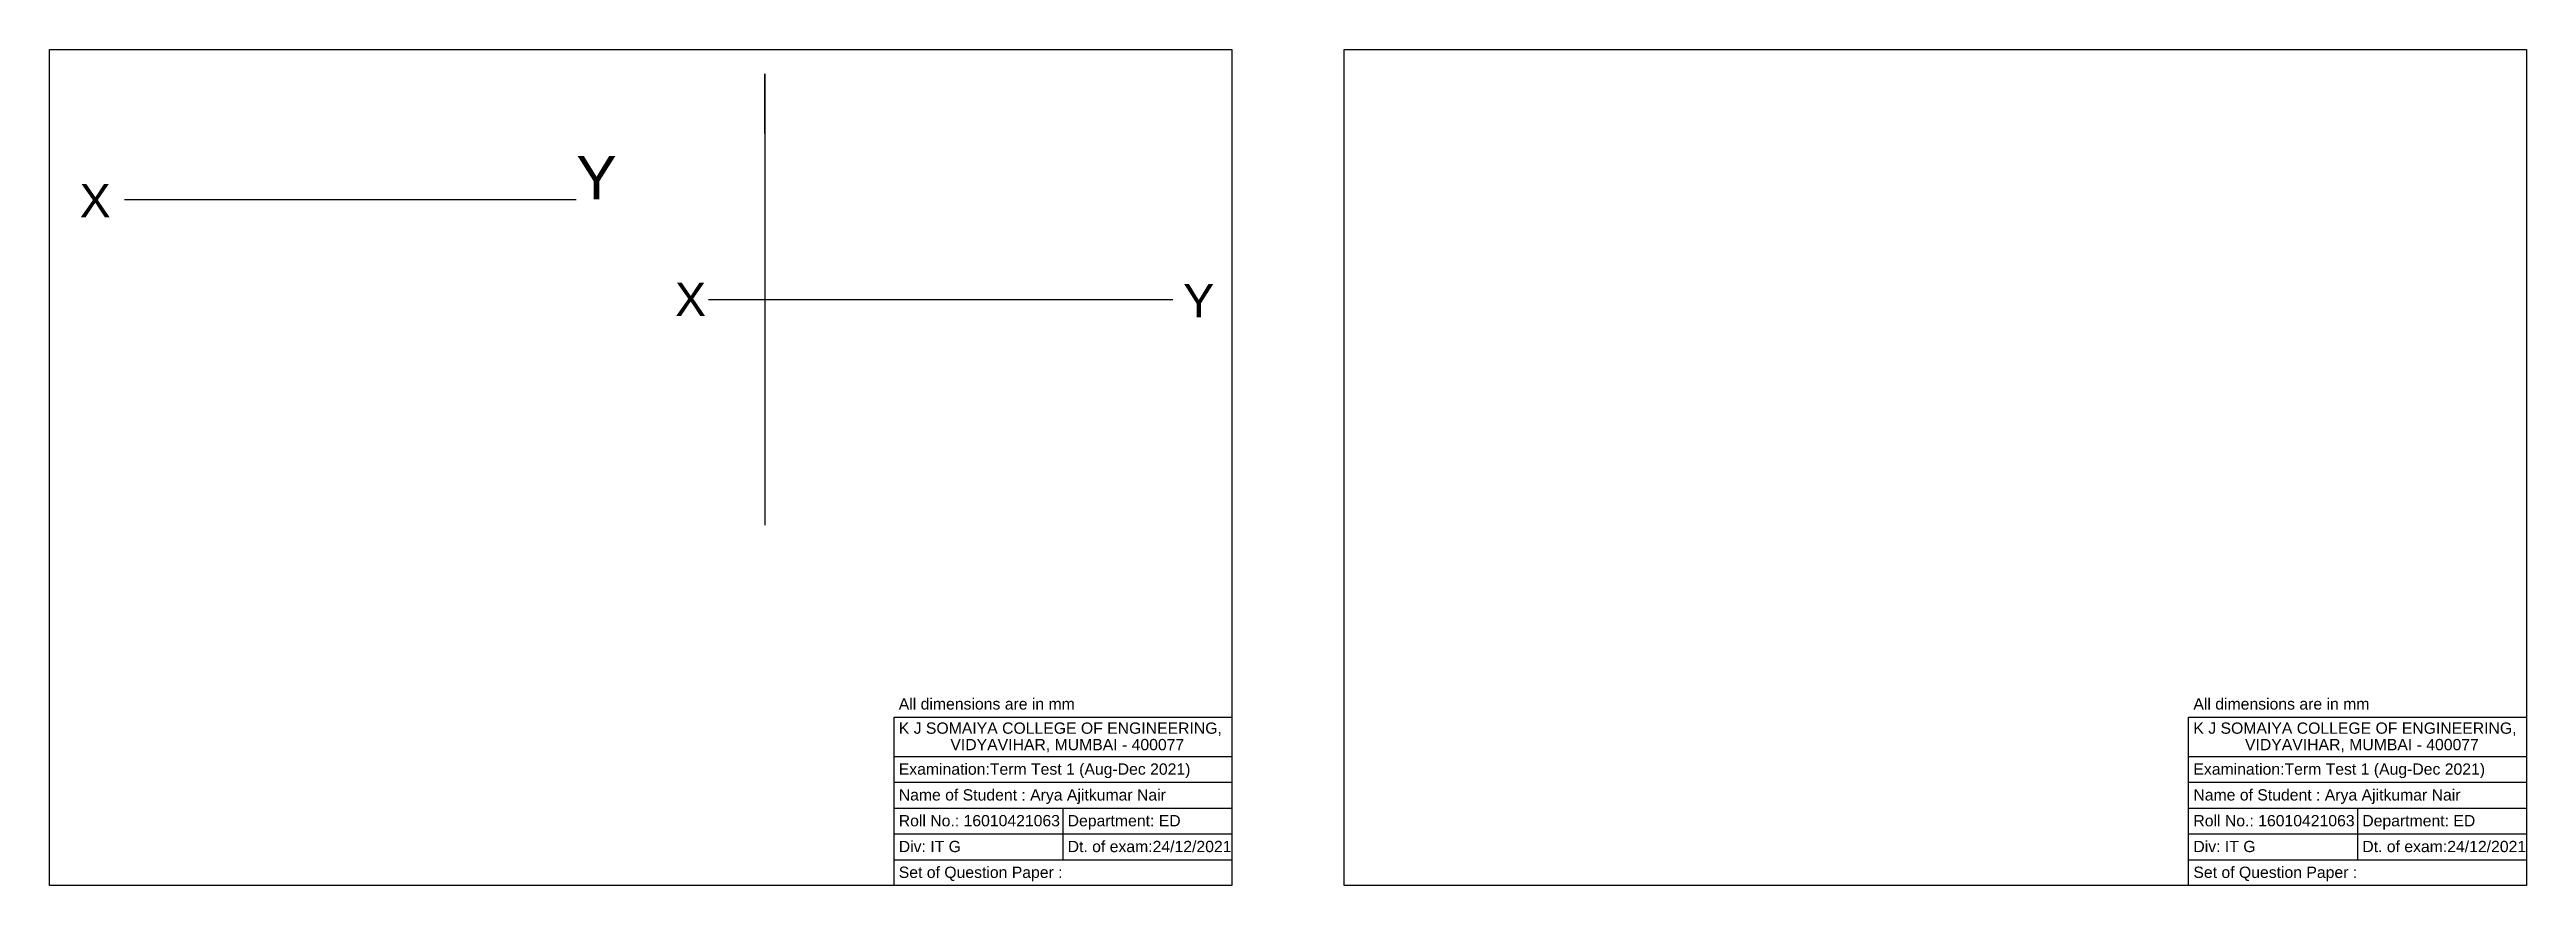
# Model space of a CAD drawing. Header units: millimetres. Extents: x 1843 to 4631, y 1609 to 2426.
# Drawn here: x 1843 to 2723, y 1973 to 2270 of the extents above; entities that cross this region are included whole.
import ezdxf

# ---------------------------------------------------------------- set-up
doc = ezdxf.new("R2010")
doc.units = ezdxf.units.MM
doc.styles.get("Standard").update_dxf_attribs({"font": 'arial.ttf'})

msp = doc.modelspace()

# ---------------------------------------------------------------- texts
for s, height, p in [('Y', 15.487, (2030.555, 2216.977)), ('Y', 15.487, (2030.555, 2216.977)), ('X', 11.852, (1854.142, 2210.6)), ('X', 11.852, (1854.142, 2210.6)), ('X', 11.852, (2065.656, 2175.527)), ('X', 11.852, (2065.656, 2175.527)), ('Y', 11.852, (2246.172, 2175.072)), ('Y', 11.852, (2246.172, 2175.072)), ('All dimensions are in mm', 4.00791, (2145.134, 2035.753)), ('All dimensions are in mm', 4.00791, (2145.134, 2035.753)), ('All dimensions are in mm', 4.00791, (2605.045, 2035.753)), ('K J SOMAIYA COLLEGE OF ENGINEERING, ', 4.00791, (2145.134, 2027.145)), ('K J SOMAIYA COLLEGE OF ENGINEERING, ', 4.00791, (2145.134, 2027.145)), ('VIDYAVIHAR, MUMBAI - 400077', 4.00791, (2163.471, 2021.293)), ('VIDYAVIHAR, MUMBAI - 400077', 4.00791, (2163.471, 2021.293)), ('K J SOMAIYA COLLEGE OF ENGINEERING, ', 4.00791, (2605.045, 2027.145)), ('VIDYAVIHAR, MUMBAI - 400077', 4.00791, (2623.381, 2021.293)), ('Examination:Term Test 1 (Aug-Dec 2021)', 4.00791, (2145.134, 2012.596)), ('Examination:Term Test 1 (Aug-Dec 2021)', 4.00791, (2145.134, 2012.596)), ('Examination:Term Test 1 (Aug-Dec 2021)', 4.00791, (2605.045, 2012.596)), ('Name of Student : Arya Ajitkumar Nair ', 4.00791, (2145.134, 2003.43)), ('Name of Student : Arya Ajitkumar Nair ', 4.00791, (2145.134, 2003.43)), ('Name of Student : Arya Ajitkumar Nair ', 4.00791, (2605.045, 2003.43)), ('Roll No.: 16010421063 ', 4.00791, (2145.134, 1994.263)), ('Roll No.: 16010421063 ', 4.00791, (2145.134, 1994.263)), ('Department: ED', 4.00791, (2205.134, 1994.263)), ('Department: ED', 4.00791, (2205.134, 1994.263)), ('Roll No.: 16010421063 ', 4.00791, (2605.045, 1994.263)), ('Department: ED', 4.00791, (2665.045, 1994.263)), ('Div: IT G', 4.0079, (2145.134, 1985.096)), ('Div: IT G', 4.0079, (2145.134, 1985.096)), ('Dt. of exam:24/12/2021', 4.00791, (2205.134, 1985.096)), ('Dt. of exam:24/12/2021', 4.00791, (2205.134, 1985.096)), ('Div: IT G', 4.0079, (2605.045, 1985.096)), ('Dt. of exam:24/12/2021', 4.00791, (2665.045, 1985.096)), ('Set of Question Paper : ', 4.00791, (2145.134, 1975.93)), ('Set of Question Paper : ', 4.00791, (2145.134, 1975.93)), ('Set of Question Paper : ', 4.00791, (2605.045, 1975.93))]:
    msp.add_text(s, height=height).set_placement(p)

# ---------------------------------------------------------------- linework, layer by layer
for p, q in [((1843.456, 2270.247), (2263.456, 2270.247)), ((1843.456, 1973.247), (1843.456, 2270.247)), ((1843.456, 2270.247), (2263.456, 2270.247)), ((1843.456, 1973.247), (1843.456, 2270.247)), ((2263.456, 2270.247), (2263.456, 1973.247)), ((2263.456, 2270.247), (2263.456, 1973.247)), ((2303.367, 2270.247), (2723.367, 2270.247)), ((2303.367, 1973.247), (2303.367, 2270.247)), ((2723.367, 2270.247), (2723.367, 1973.247)), ((2097.565, 2240.435), (2097.565, 2261.615)), ((2097.565, 2261.615), (2097.565, 2101.282)), ((2097.565, 2240.435), (2097.565, 2261.615)), ((2097.565, 2261.615), (2097.565, 2101.282)), ((2097.565, 2240.435), (2097.565, 2122.462)), ((2097.565, 2240.435), (2097.565, 2122.462)), ((1870.096, 2216.977), (2030.555, 2216.977)), ((1870.096, 2216.977), (2030.555, 2216.977)), ((2077.508, 2181.449), (2242.525, 2181.449)), ((2077.508, 2181.449), (2242.525, 2181.449)), ((2143.456, 2033.07), (2263.456, 2033.07)), ((2143.456, 1973.247), (2143.456, 2033.07)), ((2143.456, 2033.07), (2263.456, 2033.07)), ((2143.456, 1973.247), (2143.456, 2033.07)), ((2603.367, 2033.07), (2723.367, 2033.07)), ((2603.367, 1973.247), (2603.367, 2033.07)), ((2263.456, 2028.247), (2263.456, 1973.247)), ((2263.456, 2028.247), (2263.456, 1973.247)), ((2723.367, 2028.247), (2723.367, 1973.247)), ((2143.456, 2019.08), (2263.456, 2019.08)), ((2143.456, 2019.08), (2263.456, 2019.08)), ((2603.367, 2019.08), (2723.367, 2019.08)), ((2143.456, 2009.914), (2263.456, 2009.914)), ((2143.456, 2009.914), (2263.456, 2009.914)), ((2603.367, 2009.914), (2723.367, 2009.914)), ((2143.456, 2000.747), (2263.456, 2000.747)), ((2143.456, 2000.747), (2263.456, 2000.747)), ((2203.456, 2000.747), (2203.456, 1982.414)), ((2203.456, 2000.747), (2203.456, 1982.414)), ((2603.367, 2000.747), (2723.367, 2000.747)), ((2663.367, 2000.747), (2663.367, 1982.414)), ((2143.456, 1991.58), (2263.456, 1991.58)), ((2143.456, 1991.58), (2263.456, 1991.58)), ((2603.367, 1991.58), (2723.367, 1991.58)), ((2143.456, 1982.414), (2263.456, 1982.414)), ((2143.456, 1982.414), (2263.456, 1982.414)), ((2603.367, 1982.414), (2723.367, 1982.414)), ((2263.456, 1973.247), (1843.456, 1973.247)), ((2263.456, 1973.247), (1843.456, 1973.247)), ((2263.456, 1973.247), (2143.456, 1973.247)), ((2263.456, 1973.247), (2143.456, 1973.247)), ((2723.367, 1973.247), (2303.367, 1973.247)), ((2723.367, 1973.247), (2603.367, 1973.247))]:
    msp.add_line(p, q)

msp.set_redraw_order([(e.dxf.handle, doc.entitydb.next_handle()) for e in msp.query("TEXT MTEXT ATTDEF DIMENSION ARC_DIMENSION")])  # texts and dimensions are drawn at this point

doc.saveas('drawing.dxf')
